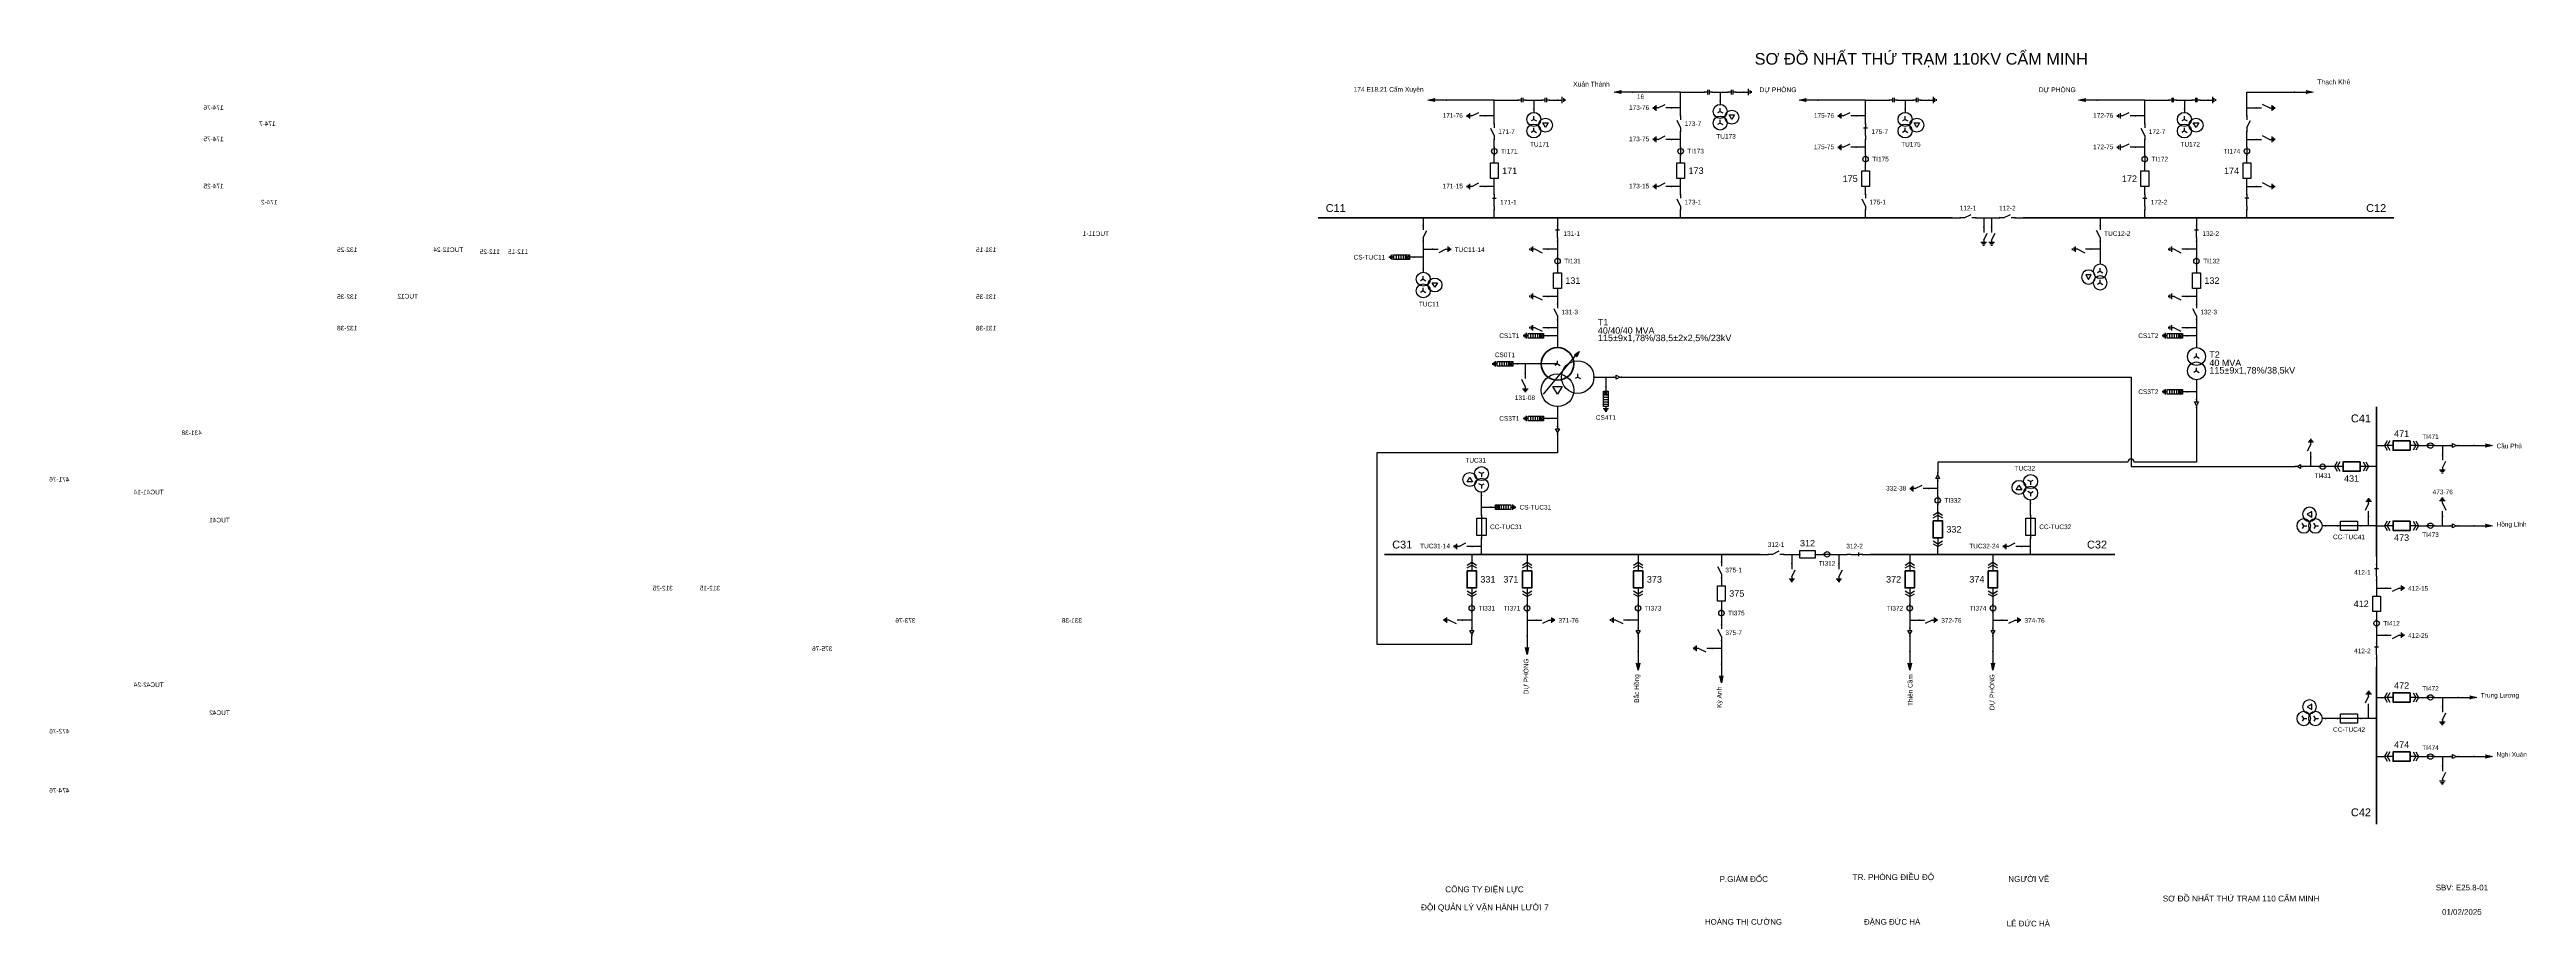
# Model space of a CAD drawing. Header units: millimetres. Extents: x -387 to 411, y 7 to 290.
import ezdxf

# ---------------------------------------------------------------- set-up
doc = ezdxf.new("R2010")
doc.units = ezdxf.units.MM
for name, color, linetype, lineweight in [('BUSBAR_110KV', 1, 'Continuous', 50), ('BUSBAR_22KV', 5, 'Continuous', 50), ('BUSBAR_35KV', 30, 'Continuous', 50), ('GROUND', 3, 'Continuous', 25), ('HV_110KV', 1, 'Continuous', 25), ('MV_22KV', 5, 'Continuous', 25), ('MV_35KV', 30, 'Continuous', 25)]:
    doc.layers.add(name, color=color, linetype=linetype, lineweight=lineweight)
doc.layers.add('SYM_PORTS', color=8, linetype='Continuous', plot=False)
doc.layers.add('TEXT', color=7, linetype='Continuous')
doc.styles.add('SLD_TEXT', font='arial.ttf')

# ---------------------------------------------------------------- blocks, each defined once
blk = doc.blocks.new('SYM_DISCONNECTOR_CLOSED')
at = {"lineweight": 25}
for points in [[(-0.625, 1.25), (0.625, 1.25)], [(0, 2.5), (0, 1.25)], [(0, -1.25), (0, 1.5)], [(0, -1.25), (0, -2.5)]]:
    blk.add_lwpolyline(points, dxfattribs=at)
at = {"layer": 'SYM_PORTS'}
for p in [(0, 2.5), (0, -2.5)]:
    blk.add_point(p, dxfattribs=at)
blk.add_attdef('DEVICE_CODE', (1.625, -0.5), '', height=2)
blk = doc.blocks.new('SYM_EARTHING_SWITCH_OPEN')
at = {"lineweight": 25}
for points in [[(0, -1.25), (-1.125, 1)], [(0, 3), (0, 1.25)], [(-0.875, -2), (0.875, -2)], [(-0.5625, -2.4375), (0.5625, -2.4375)], [(-0.25, -2.875), (0.25, -2.875)], [(0, -1.25), (0, -2)]]:
    blk.add_lwpolyline(points, dxfattribs=at)
at = {"layer": 'SYM_PORTS'}
blk.add_point((0, 3), dxfattribs=at)
blk.add_attdef('DEVICE_CODE', (1.875, 0), '', height=2)
blk = doc.blocks.new('SYM_CIRCUIT_BREAKER')
at = {"lineweight": 25}
blk.add_lwpolyline([(-1.25, 2.5), (1.25, 2.5), (1.25, -2.5), (-1.25, -2.5)], close=True, dxfattribs=at)
at = {"layer": 'SYM_PORTS'}
for p in [(0, 2.5), (0, -2.5)]:
    blk.add_point(p, dxfattribs=at)
blk.add_attdef('DEVICE_CODE', (2.25, -0.5), '', height=2)
at = {"flags": 1}
blk.add_attdef('RATING', (2.25, -3.5), '', height=2, dxfattribs=at)
blk = doc.blocks.new('SYM_CURRENT_TRANSFORMER')
at = {"lineweight": 25}
blk.add_lwpolyline([(0, 1.25), (0, -1.25)], dxfattribs=at)
blk.add_circle((0, 0), 0.875, dxfattribs=at)
at = {"layer": 'SYM_PORTS'}
for p in [(0, 1.25), (0, -1.25)]:
    blk.add_point(p, dxfattribs=at)
blk.add_attdef('DEVICE_CODE', (1.875, -1.75), '', height=2)
at = {"flags": 1}
blk.add_attdef('RATIO', (1.875, -4.75), '', height=2, dxfattribs=at)
blk = doc.blocks.new('SYM_DISCONNECTOR_OPEN')
at = {"lineweight": 25}
for points in [[(0, -1.25), (-1.125, 1)], [(0, 2.5), (0, 1.25)], [(0, -1.25), (0, -2.5)]]:
    blk.add_lwpolyline(points, dxfattribs=at)
at = {"layer": 'SYM_PORTS'}
for p in [(0, 2.5), (0, -2.5)]:
    blk.add_point(p, dxfattribs=at)
blk.add_attdef('DEVICE_CODE', (1, -0.5), '', height=2)
blk = doc.blocks.new('SYM_COUPLING_CAPACITOR')
at = {"lineweight": 25}
for points in [[(-0.75, 0.25), (0.75, 0.25)], [(0, 1.25), (0, 0.25)], [(-0.75, -0.25), (0.75, -0.25)], [(0, -0.25), (0, -1.25)]]:
    blk.add_lwpolyline(points, dxfattribs=at)
at = {"layer": 'SYM_PORTS'}
for p in [(0, 1.25), (0, -1.25)]:
    blk.add_point(p, dxfattribs=at)
blk.add_attdef('DEVICE_CODE', (1.75, -1.75), '', height=2)
blk = doc.blocks.new('SYM_VOLTAGE_TRANSFORMER')
at = {"lineweight": 25}
for points in [[(0, 1.375), (-0.8625, 0.875)], [(0, 4.625), (0, 3.625)], [(0, 1.375), (0, 2.375)], [(0, 1.375), (0.8625, 0.875)], [(0, -2.375), (-0.8625, -2.875)], [(0, -2.375), (0, -1.375)], [(0, -2.375), (0.8625, -2.875)]]:
    blk.add_lwpolyline(points, dxfattribs=at)
blk.add_lwpolyline([(2.875, 0.25), (4.625, 0.25), (3.75, -1.25)], close=True, dxfattribs=at)
for centre in [(0, 1.375), (3.75, -0.5), (0, -2.375)]:
    blk.add_circle(centre, 2.25, dxfattribs=at)
at = {"layer": 'SYM_PORTS'}
blk.add_point((0, 4.625), dxfattribs=at)
blk.add_attdef('DEVICE_CODE', (7, 1.625), '', height=2)
at = {"flags": 1}
blk.add_attdef('RATIO', (7, -1.375), '', height=2, dxfattribs=at)
blk = doc.blocks.new('SYM_GROUND_SYMBOL')
at = {"lineweight": 25}
for points in [[(0, 1.25), (0, -0.25)], [(-1, -0.25), (1, -0.25)], [(-0.625, -0.75), (0.625, -0.75)], [(-0.25, -1.25), (0.25, -1.25)]]:
    blk.add_lwpolyline(points, dxfattribs=at)
at = {"layer": 'SYM_PORTS'}
blk.add_point((0, 1.25), dxfattribs=at)
blk = doc.blocks.new('SYM_LINE_FEEDER_ARROW')
blk.add_hatch(color=7).paths.add_polyline_path([(0, -3), (-0.5, -0.75), (0, -1.25), (0.5, -0.75)])
at = {"lineweight": 25}
blk.add_lwpolyline([(0, 3), (0, -1.25)], dxfattribs=at)
blk.add_lwpolyline([(0, -3), (-0.5, -0.75), (0, -1.25), (0.5, -0.75)], close=True, dxfattribs=at)
at = {"layer": 'SYM_PORTS'}
blk.add_point((0, 3), dxfattribs=at)
blk.add_attdef('LINE_NAME', (1.5, 0), '', height=2)
blk = doc.blocks.new('SYM_SURGE_ARRESTER')
at = {"lineweight": 25}
for points in [[(-0.75, 2.5), (0.75, 2.5), (0.75, 1.25), (-0.75, 1.25)], [(-0.75, 1.25), (0.75, 1.25), (0.75, -2.5), (-0.75, -2.5)]]:
    blk.add_lwpolyline(points, close=True, dxfattribs=at)
for points in [[(-0.75, 2.5), (0.75, 1.25)], [(0.75, 2.5), (-0.75, 1.25)], [(-0.75, 0.5), (0.75, 0.5)], [(0, 4), (0, 2.5)], [(-0.875, -3.125), (0.875, -3.125)], [(-0.75, -0.25), (0.75, -0.25)], [(-0.75, -1), (0.75, -1)], [(-0.75, -1.75), (0.75, -1.75)], [(-0.5625, -3.5625), (0.5625, -3.5625)], [(-0.25, -4), (0.25, -4)], [(0, -2.5), (0, -3.125)]]:
    blk.add_lwpolyline(points, dxfattribs=at)
at = {"layer": 'SYM_PORTS'}
blk.add_point((0, 4), dxfattribs=at)
blk.add_attdef('DEVICE_CODE', (1.875, 1), '', height=2)
blk = doc.blocks.new('SYM_TRANSFORMER_3W')
blk.add_hatch(color=7).paths.add_polyline_path([(3.75, 8.25), (3.0125, 6.575), (2.2375, 7.225)])
at = {"lineweight": 25}
for points in [[(3.75, 8.25), (3.0125, 6.575), (2.2375, 7.225)], [(-4.75, -3), (-1.75, -3), (-3.25, -5.5)]]:
    blk.add_lwpolyline(points, close=True, dxfattribs=at)
for points in [[(-3.25, 4.25), (-8.5, 4.25)], [(-7.75, -5.5), (3.0125, 7.35)], [(-3.25, 4.25), (-4.1125, 3.75)], [(-3.25, 4.25), (-3.25, 5.25)], [(-3.25, 4.25), (-2.3875, 3.75)], [(3.25, 0), (2.3875, -0.5)], [(3.25, 0), (3.25, 1)], [(3.25, 0), (4.1125, -0.5)]]:
    blk.add_lwpolyline(points, dxfattribs=at)
at = {"lineweight": 50}
blk.add_circle((-3.25, 4.25), 5.25, dxfattribs=at)
at = {"lineweight": 25}
for centre in [(-3.25, -4.25), (3.25, 0)]:
    blk.add_circle(centre, 5.25, dxfattribs=at)
at = {"layer": 'SYM_PORTS'}
for p in [(-3.25, 9.5), (-8.5, 4.25), (8.5, 0), (-3.25, -9.5)]:
    blk.add_point(p, dxfattribs=at)
blk.add_attdef('DEVICE_CODE', (9.5, 6.5), '', height=2)
at = {"flags": 1}
for tag, p in [('VOLTAGE_RATIO', (9.5, 0.5)), ('POWER', (9.5, 3.5))]:
    blk.add_attdef(tag, p, '', height=2, dxfattribs=at)
blk = doc.blocks.new('SYM_CABLE_TERMINATION')
at = {"lineweight": 25}
blk.add_lwpolyline([(-0.625, 0.5), (0.625, 0.5), (0, -0.625)], close=True, dxfattribs=at)
for points in [[(0, 1.25), (0, 0.5)], [(0, -0.625), (0, -1.25)]]:
    blk.add_lwpolyline(points, dxfattribs=at)
at = {"layer": 'SYM_PORTS'}
for p in [(0, 1.25), (0, -1.25)]:
    blk.add_point(p, dxfattribs=at)
blk = doc.blocks.new('SYM_TRANSFORMER_2W')
at = {"lineweight": 25}
for points in [[(0, 2.3125), (-0.8625, 1.8125)], [(0, 2.3125), (0, 3.3125)], [(0, 2.3125), (0.8625, 1.8125)], [(0, -2.3125), (-0.8625, -2.8125)], [(0, -2.3125), (0, -1.3125)], [(0, -2.3125), (0.8625, -2.8125)]]:
    blk.add_lwpolyline(points, dxfattribs=at)
for centre in [(0, 2.3125), (0, -2.3125)]:
    blk.add_circle(centre, 2.875, dxfattribs=at)
at = {"layer": 'SYM_PORTS'}
for p in [(0, 5.1875), (0, -5.1875)]:
    blk.add_point(p, dxfattribs=at)
blk.add_attdef('DEVICE_CODE', (3.875, 2.1875), '', height=2)
at = {"flags": 1}
for tag, p in [('POWER', (3.875, -0.8125)), ('VOLTAGE_RATIO', (3.875, -3.8125))]:
    blk.add_attdef(tag, p, '', height=2, dxfattribs=at)
blk = doc.blocks.new('SYM_DRAWOUT_BREAKER')
at = {"lineweight": 25}
for points in [[(-1.5, 4.625), (0, 5.5), (1.5, 4.625)], [(-1.5, 3.75), (0, 4.625), (1.5, 3.75)], [(0, 5.5), (0, 2.75)], [(-1.5, -3.75), (0, -4.625), (1.5, -3.75)], [(-1.5, -4.625), (0, -5.5), (1.5, -4.625)], [(0, -2.75), (0, -5.5)]]:
    blk.add_lwpolyline(points, dxfattribs=at)
at = {"lineweight": 35}
blk.add_lwpolyline([(-1.5, 2.75), (1.5, 2.75), (1.5, -2.75), (-1.5, -2.75)], close=True, dxfattribs=at)
at = {"layer": 'SYM_PORTS'}
for p in [(0, 5.5), (0, -5.5)]:
    blk.add_point(p, dxfattribs=at)
blk.add_attdef('DEVICE_CODE', (2.5, 2.5), '', height=2)
at = {"flags": 1}
blk.add_attdef('RATING', (2.5, -0.5), '', height=2, dxfattribs=at)
blk = doc.blocks.new('SYM_FUSE_DISCONNECTOR')
at = {"lineweight": 25}
blk.add_lwpolyline([(-1.5, 2.75), (1.5, 2.75), (1.5, -2.75), (-1.5, -2.75)], close=True, dxfattribs=at)
blk.add_lwpolyline([(0, 3.75), (0, -3.75)], dxfattribs=at)
at = {"layer": 'SYM_PORTS'}
for p in [(0, 3.75), (0, -3.75)]:
    blk.add_point(p, dxfattribs=at)
blk.add_attdef('DEVICE_CODE', (2.5, 0.75), '', height=2)
at = {"flags": 1}
blk.add_attdef('RATING', (2.5, -2.25), '', height=2, dxfattribs=at)

msp = doc.modelspace()

# ---------------------------------------------------------------- linework, layer by layer
at = {"layer": 'BUSBAR_110KV', "const_width": 0.541}
for points in [[(21.52, 235.74), (225.89, 235.74)], [(248.7, 235.74), (368.21, 235.74)]]:
    msp.add_lwpolyline(points, dxfattribs=at)
at = {"layer": 'BUSBAR_22KV', "const_width": 0.541}
for points in [[(362.58, 174.87), (362.58, 126.49)], [(362.58, 91.06), (362.58, 40.18)]]:
    msp.add_lwpolyline(points, dxfattribs=at)
at = {"layer": 'BUSBAR_35KV', "const_width": 0.541}
for points in [[(42.95, 127.24), (164.07, 127.24)], [(199.5, 127.24), (278.28, 127.24)]]:
    msp.add_lwpolyline(points, dxfattribs=at)
at = {"layer": 'GROUND'}
for points in [[(96.17, 273.74), (98.74, 273.74)], [(156.21, 276.3), (158.77, 276.3)], [(215.77, 273.74), (218.33, 273.74)], [(305.73, 273.74), (308.3, 273.74)]]:
    msp.add_lwpolyline(points, dxfattribs=at)
at = {"layer": 'HV_110KV'}
for points in [[(78.36, 273.74), (62.99, 273.74)], [(78.36, 268.61), (78.36, 273.74)], [(78.36, 273.74), (86.05, 273.74)], [(88.55, 273.74), (91.11, 273.74)], [(91.11, 273.74), (91.11, 270.75)], [(91.11, 273.74), (93.67, 273.74)], [(138.4, 276.3), (123.02, 276.3)], [(138.4, 271.17), (138.4, 276.3)], [(138.4, 276.3), (146.08, 276.3)], [(148.58, 276.3), (151.14, 276.3)], [(151.14, 276.3), (151.14, 273.31)], [(151.14, 276.3), (153.71, 276.3)], [(197.96, 273.74), (182.58, 273.74)], [(197.96, 268.61), (197.96, 273.74)], [(197.96, 273.74), (205.64, 273.74)], [(208.14, 273.74), (210.7, 273.74)], [(210.7, 273.74), (210.7, 270.75)], [(210.7, 273.74), (213.27, 273.74)], [(287.92, 273.74), (272.55, 273.74)], [(287.92, 268.61), (287.92, 273.74)], [(287.92, 273.74), (295.61, 273.74)], [(298.11, 273.74), (300.67, 273.74)], [(300.67, 273.74), (300.67, 270.75)], [(300.67, 273.74), (303.23, 273.74)], [(320.82, 271.17), (320.82, 276.3), (336.19, 276.3)], [(78.36, 268.61), (75.38, 268.61)], [(78.36, 266.05), (78.36, 268.61)], [(138.4, 271.17), (135.41, 271.17)], [(138.4, 268.61), (138.4, 271.17)], [(138.4, 261.05), (138.4, 263.61)], [(197.96, 268.61), (194.97, 268.61)], [(197.96, 266.05), (197.96, 268.61)], [(287.92, 268.61), (284.93, 268.61)], [(287.92, 266.05), (287.92, 268.61)], [(320.82, 268.61), (320.82, 271.17)], [(320.82, 271.17), (323.8, 271.17)], [(320.82, 261.05), (320.82, 263.61)], [(78.36, 258.49), (78.36, 261.05)], [(78.36, 253.43), (78.36, 255.99)], [(138.4, 261.05), (135.41, 261.05)], [(138.4, 258.49), (138.4, 261.05)], [(138.4, 253.43), (138.4, 255.99)], [(197.96, 258.49), (194.97, 258.49)], [(197.96, 258.49), (197.96, 261.05)], [(197.96, 255.93), (197.96, 258.49)], [(287.92, 258.49), (284.93, 258.49)], [(287.92, 258.49), (287.92, 261.05)], [(287.92, 255.93), (287.92, 258.49)], [(320.82, 258.49), (320.82, 261.05)], [(320.82, 261.05), (323.8, 261.05)], [(320.82, 253.43), (320.82, 255.99)], [(78.36, 245.86), (78.36, 248.43)], [(138.4, 245.86), (138.4, 248.43)], [(197.96, 250.86), (197.96, 253.43)], [(287.92, 250.86), (287.92, 253.43)], [(320.82, 245.86), (320.82, 248.43)], [(78.36, 245.86), (75.38, 245.86)], [(78.36, 243.3), (78.36, 245.86)], [(138.4, 245.86), (135.41, 245.86)], [(138.4, 243.3), (138.4, 245.86)], [(197.96, 243.3), (197.96, 245.86)], [(287.92, 243.3), (287.92, 245.86)], [(320.82, 243.3), (320.82, 245.86)], [(320.82, 245.86), (323.8, 245.86)], [(55.49, 235.74), (55.49, 233.18)], [(78.36, 235.74), (78.36, 238.3)], [(98.73, 235.74), (98.73, 233.18)], [(138.4, 235.74), (138.4, 238.3)], [(197.96, 235.74), (197.96, 238.3)], [(225.89, 235.74), (228.46, 235.74)], [(233.46, 235.74), (236.02, 235.74)], [(236.02, 235.74), (236.02, 232.75)], [(236.02, 235.74), (238.58, 235.74)], [(238.58, 235.74), (238.58, 232.75)], [(238.58, 235.74), (241.14, 235.74)], [(246.14, 235.74), (248.7, 235.74)], [(273.53, 235.74), (273.53, 233.18)], [(287.92, 235.74), (287.92, 238.3)], [(304.57, 235.74), (304.57, 233.18)], [(320.82, 235.74), (320.82, 238.3)], [(55.49, 228.18), (55.49, 225.62)], [(55.49, 225.62), (58.48, 225.62)], [(55.49, 225.62), (55.49, 223.05)], [(98.73, 225.62), (95.74, 225.62)], [(98.73, 228.18), (98.73, 225.62)], [(98.73, 225.62), (98.73, 223.05)], [(273.53, 225.62), (270.55, 225.62)], [(273.53, 228.18), (273.53, 225.62)], [(273.53, 225.62), (273.53, 221.77)], [(304.57, 225.62), (301.58, 225.62)], [(304.57, 228.18), (304.57, 225.62)], [(304.57, 225.62), (304.57, 223.05)], [(55.49, 223.05), (52.51, 223.05)], [(55.49, 223.05), (55.49, 219.21)], [(98.73, 220.55), (98.73, 217.99)], [(304.57, 220.55), (304.57, 217.99)], [(98.73, 210.43), (95.74, 210.43)], [(98.73, 212.99), (98.73, 210.43)], [(98.73, 210.43), (98.73, 207.87)], [(304.57, 210.43), (301.58, 210.43)], [(304.57, 212.99), (304.57, 210.43)], [(304.57, 210.43), (304.57, 207.87)], [(98.73, 200.31), (95.74, 200.31)], [(98.73, 202.87), (98.73, 200.31)], [(98.73, 200.31), (98.73, 197.74)], [(304.57, 200.31), (301.58, 200.31)], [(304.57, 202.87), (304.57, 200.31)], [(304.57, 200.31), (304.57, 197.74)], [(98.73, 197.74), (95.74, 197.74)], [(98.73, 197.74), (98.73, 193.9)], [(304.57, 197.74), (301.58, 197.74)], [(304.57, 197.74), (304.57, 193.9)], [(88.35, 188.65), (85.79, 188.65)], [(93.48, 188.65), (88.35, 188.65)], [(88.35, 188.65), (88.35, 185.66)]]:
    msp.add_lwpolyline(points, dxfattribs=at)
at = {"layer": 'MV_22KV'}
for points in [[(110.48, 184.4), (114.32, 184.4)], [(114.32, 184.4), (114.32, 181.41)], [(114.32, 184.4), (116.88, 184.4)], [(119.38, 184.4), (122.08, 184.4), (283.5, 184.4), (283.5, 155.54), (333.63, 155.54), (336.33, 155.54)], [(362.58, 162.33), (365.14, 162.33)], [(376.14, 162.33), (378.7, 162.33)], [(381.2, 162.33), (383.77, 162.33)], [(383.77, 162.33), (383.77, 159.34)], [(383.77, 162.33), (386.33, 162.33)], [(388.83, 162.33), (393.95, 162.33)], [(341.39, 155.54), (338.83, 155.54)], [(341.39, 155.54), (341.39, 158.53)], [(343.96, 155.54), (341.39, 155.54)], [(349.02, 155.54), (346.46, 155.54)], [(362.58, 155.54), (360.02, 155.54)], [(349.96, 136.41), (346.11, 136.41)], [(360.02, 136.41), (357.46, 136.41)], [(360.02, 136.41), (360.02, 139.4)], [(362.58, 136.41), (360.02, 136.41)], [(362.58, 136.47), (365.14, 136.47)], [(376.14, 136.47), (378.7, 136.47)], [(381.2, 136.47), (383.77, 136.47)], [(383.77, 136.47), (383.77, 139.46)], [(383.77, 136.47), (386.33, 136.47)], [(388.83, 136.47), (393.95, 136.47)], [(362.58, 126.49), (362.58, 123.93)], [(362.58, 118.93), (362.58, 116.37)], [(362.58, 116.37), (365.57, 116.37)], [(362.58, 116.37), (362.58, 113.8)], [(362.58, 108.8), (362.58, 106.24)], [(362.58, 103.74), (362.58, 101.18)], [(362.58, 101.18), (365.57, 101.18)], [(362.58, 101.18), (362.58, 98.62)], [(362.58, 93.62), (362.58, 91.06)], [(362.58, 81.12), (365.14, 81.12)], [(376.14, 81.12), (378.7, 81.12)], [(381.2, 81.12), (383.77, 81.12)], [(383.77, 81.12), (383.77, 78.13)], [(383.77, 81.12), (388.89, 81.12)], [(349.96, 74.31), (346.11, 74.31)], [(360.02, 74.31), (357.46, 74.31)], [(360.02, 74.31), (360.02, 77.3)], [(362.58, 74.31), (360.02, 74.31)], [(362.58, 62.05), (365.14, 62.05)], [(376.14, 62.05), (378.7, 62.05)], [(381.2, 62.05), (383.77, 62.05)], [(383.77, 62.05), (383.77, 59.06)], [(383.77, 62.05), (386.33, 62.05)], [(388.83, 62.05), (393.95, 62.05)]]:
    msp.add_lwpolyline(points, dxfattribs=at)
at = {"layer": 'MV_35KV'}
for points in [[(304.57, 183.52), (304.57, 179.68)], [(304.57, 179.68), (301.58, 179.68)], [(304.57, 179.68), (304.57, 177.12)], [(98.73, 171.06), (95.74, 171.06)], [(98.73, 174.9), (98.73, 171.06)], [(98.73, 171.06), (98.73, 168.49)], [(98.73, 165.99), (98.73, 163.29), (98.73, 160.01), (40.5, 160.01), (40.5, 98.29), (71.1, 98.29), (71.1, 100.99)], [(74.23, 142.43), (74.23, 146.27)], [(221.21, 148.43), (218.22, 148.43)], [(221.21, 148.43), (221.21, 150.99)], [(221.21, 145.86), (221.21, 148.43)], [(251.14, 139.86), (251.14, 143.71)], [(74.23, 139.86), (74.23, 142.43)], [(74.23, 142.43), (77.22, 142.43)], [(221.21, 140.8), (221.21, 143.36)], [(74.23, 129.8), (71.24, 129.8)], [(74.23, 129.8), (74.23, 132.36)], [(74.23, 127.24), (74.23, 129.8)], [(221.21, 127.24), (221.21, 129.8)], [(251.14, 129.8), (248.15, 129.8)], [(251.14, 129.8), (251.14, 132.36)], [(251.14, 127.24), (251.14, 129.8)], [(71.1, 127.24), (71.1, 124.68)], [(88.91, 127.24), (88.91, 124.68)], [(124.71, 127.24), (124.71, 124.68)], [(151.52, 127.24), (151.52, 124.68)], [(164.07, 127.24), (166.63, 127.24)], [(171.63, 127.24), (174.19, 127.24)], [(174.19, 127.24), (174.19, 124.25)], [(174.19, 127.24), (176.76, 127.24)], [(181.76, 127.24), (184.32, 127.24)], [(186.82, 127.24), (189.38, 127.24)], [(189.38, 127.24), (189.38, 124.25)], [(189.38, 127.24), (191.94, 127.24)], [(196.94, 127.24), (199.5, 127.24)], [(212.21, 127.24), (212.21, 124.68)], [(239.01, 127.24), (239.01, 124.68)], [(71.1, 113.68), (71.1, 111.12)], [(88.91, 113.68), (88.91, 111.12)], [(124.71, 113.68), (124.71, 111.12)], [(151.52, 119.68), (151.52, 117.12)], [(151.52, 112.12), (151.52, 109.55)], [(212.21, 113.68), (212.21, 111.12)], [(239.01, 113.68), (239.01, 111.12)], [(71.1, 106.05), (68.11, 106.05)], [(71.1, 108.62), (71.1, 106.05)], [(71.1, 106.05), (71.1, 103.49)], [(88.91, 108.62), (88.91, 106.05)], [(88.91, 106.05), (91.9, 106.05)], [(88.91, 106.05), (88.91, 100.93)], [(124.71, 106.05), (121.72, 106.05)], [(124.71, 108.62), (124.71, 106.05)], [(124.71, 106.05), (124.71, 103.49)], [(151.52, 107.05), (151.52, 104.49)], [(212.21, 108.62), (212.21, 106.05)], [(212.21, 106.05), (215.2, 106.05)], [(212.21, 106.05), (212.21, 103.49)], [(239.01, 108.62), (239.01, 106.05)], [(239.01, 106.05), (242, 106.05)], [(239.01, 106.05), (239.01, 103.49)], [(124.71, 100.99), (124.71, 95.87)], [(151.52, 96.93), (148.53, 96.93)], [(151.52, 99.49), (151.52, 96.93)], [(151.52, 96.93), (151.52, 91.81)], [(212.21, 100.99), (212.21, 95.87)], [(239.01, 100.99), (239.01, 95.87)]]:
    msp.add_lwpolyline(points, dxfattribs=at)
msp.add_lwpolyline([(304.57, 174.62), (304.57, 171.92), (304.57, 157.01), (284.5, 157.01, 1), (282.5, 157.01), (221.21, 157.01), (221.21, 156.19), (221.21, 153.49)], format="xyb", dxfattribs=at)

# ---------------------------------------------------------------- block references
at = {"layer": 'GROUND'}
for name, p, rotation in [('SYM_COUPLING_CAPACITOR', (94.92, 273.74), 270), ('SYM_GROUND_SYMBOL', (99.99, 273.74), 90), ('SYM_COUPLING_CAPACITOR', (154.96, 276.3), 270), ('SYM_GROUND_SYMBOL', (160.02, 276.3), 90), ('SYM_COUPLING_CAPACITOR', (214.52, 273.74), 270), ('SYM_GROUND_SYMBOL', (219.58, 273.74), 90), ('SYM_COUPLING_CAPACITOR', (304.48, 273.74), 270), ('SYM_GROUND_SYMBOL', (309.55, 273.74), 90)]:
    msp.add_blockref(name, p, dxfattribs=dict(at, rotation=rotation))
at = {"layer": 'HV_110KV'}
ref = msp.add_blockref('SYM_EARTHING_SWITCH_OPEN', (326.8, 271.17), dxfattribs=dict(at, xscale=-1, rotation=90))
ref.add_attrib('DEVICE_CODE', '174-76', (330.95, 270.56), dxfattribs={"layer": 'TEXT', "extrusion": (0, 0, -1), "height": 1.495, "style": 'SLD_TEXT'})
for name, p, rotation in [('SYM_LINE_FEEDER_ARROW', (59.99, 273.74), 270), ('SYM_COUPLING_CAPACITOR', (87.3, 273.74), 270), ('SYM_LINE_FEEDER_ARROW', (120.02, 276.3), 270), ('SYM_COUPLING_CAPACITOR', (147.33, 276.3), 270), ('SYM_LINE_FEEDER_ARROW', (179.58, 273.74), 270), ('SYM_COUPLING_CAPACITOR', (206.89, 273.74), 270), ('SYM_LINE_FEEDER_ARROW', (269.55, 273.74), 270), ('SYM_COUPLING_CAPACITOR', (296.86, 273.74), 270), ('SYM_LINE_FEEDER_ARROW', (339.19, 276.3), 90)]:
    msp.add_blockref(name, p, dxfattribs=dict(at, rotation=rotation))
ref = msp.add_blockref('SYM_EARTHING_SWITCH_OPEN', (132.41, 271.17), dxfattribs=dict(at, rotation=270))
ref.add_attrib('DEVICE_CODE', '173-76', (121.76, 270.56), dxfattribs={"layer": 'TEXT', "height": 1.495, "style": 'SLD_TEXT'})
ref = msp.add_blockref('SYM_VOLTAGE_TRANSFORMER', (151.14, 268.69), dxfattribs=at)
ref.add_attrib('DEVICE_CODE', 'TU173', (149.89, 261.28), dxfattribs={"layer": 'TEXT', "height": 1.495, "style": 'SLD_TEXT'})
ref = msp.add_blockref('SYM_DISCONNECTOR_OPEN', (320.82, 266.11), dxfattribs=dict(at, xscale=-1))
ref.add_attrib('DEVICE_CODE', '174-7', (314.2, 265.36), dxfattribs={"layer": 'TEXT', "extrusion": (0, 0, -1), "height": 1.495, "style": 'SLD_TEXT'})
ref = msp.add_blockref('SYM_EARTHING_SWITCH_OPEN', (72.38, 268.61), dxfattribs=dict(at, rotation=270))
ref.add_attrib('DEVICE_CODE', '171-76', (61.73, 268), dxfattribs={"layer": 'TEXT', "height": 1.495, "style": 'SLD_TEXT'})
ref = msp.add_blockref('SYM_DISCONNECTOR_OPEN', (78.36, 263.55), dxfattribs=at)
ref.add_attrib('DEVICE_CODE', '171-7', (79.64, 262.8), dxfattribs={"layer": 'TEXT', "height": 1.495, "style": 'SLD_TEXT'})
ref = msp.add_blockref('SYM_VOLTAGE_TRANSFORMER', (91.11, 266.12), dxfattribs=at)
ref.add_attrib('DEVICE_CODE', 'TU171', (89.86, 258.72), dxfattribs={"layer": 'TEXT', "height": 1.495, "style": 'SLD_TEXT'})
ref = msp.add_blockref('SYM_DISCONNECTOR_OPEN', (138.4, 266.11), dxfattribs=at)
ref.add_attrib('DEVICE_CODE', '173-7', (139.67, 265.37), dxfattribs={"layer": 'TEXT', "height": 1.495, "style": 'SLD_TEXT'})
ref = msp.add_blockref('SYM_EARTHING_SWITCH_OPEN', (191.97, 268.61), dxfattribs=dict(at, rotation=270))
ref.add_attrib('DEVICE_CODE', '175-76', (181.32, 268), dxfattribs={"layer": 'TEXT', "height": 1.495, "style": 'SLD_TEXT'})
ref = msp.add_blockref('SYM_DISCONNECTOR_CLOSED', (197.96, 263.55), dxfattribs=at)
ref.add_attrib('DEVICE_CODE', '175-7', (199.86, 262.81), dxfattribs={"layer": 'TEXT', "height": 1.495, "style": 'SLD_TEXT'})
ref = msp.add_blockref('SYM_VOLTAGE_TRANSFORMER', (210.7, 266.12), dxfattribs=at)
ref.add_attrib('DEVICE_CODE', 'TU175', (209.45, 258.72), dxfattribs={"layer": 'TEXT', "height": 1.495, "style": 'SLD_TEXT'})
ref = msp.add_blockref('SYM_EARTHING_SWITCH_OPEN', (281.93, 268.61), dxfattribs=dict(at, rotation=270))
ref.add_attrib('DEVICE_CODE', '172-76', (271.29, 268), dxfattribs={"layer": 'TEXT', "height": 1.495, "style": 'SLD_TEXT'})
ref = msp.add_blockref('SYM_DISCONNECTOR_OPEN', (287.92, 263.55), dxfattribs=at)
ref.add_attrib('DEVICE_CODE', '172-7', (289.2, 262.8), dxfattribs={"layer": 'TEXT', "height": 1.495, "style": 'SLD_TEXT'})
ref = msp.add_blockref('SYM_VOLTAGE_TRANSFORMER', (300.67, 266.12), dxfattribs=at)
ref.add_attrib('DEVICE_CODE', 'TU172', (299.41, 258.72), dxfattribs={"layer": 'TEXT', "height": 1.495, "style": 'SLD_TEXT'})
ref = msp.add_blockref('SYM_EARTHING_SWITCH_OPEN', (326.8, 261.05), dxfattribs=dict(at, xscale=-1, rotation=90))
ref.add_attrib('DEVICE_CODE', '174-75', (330.95, 260.44), dxfattribs={"layer": 'TEXT', "extrusion": (0, 0, -1), "height": 1.495, "style": 'SLD_TEXT'})
ref = msp.add_blockref('SYM_CURRENT_TRANSFORMER', (78.36, 257.24), dxfattribs=at)
ref.add_attrib('DEVICE_CODE', 'TI171', (80.51, 256.49), dxfattribs={"layer": 'TEXT', "height": 1.495, "style": 'SLD_TEXT'})
ref = msp.add_blockref('SYM_EARTHING_SWITCH_OPEN', (132.41, 261.05), dxfattribs=dict(at, rotation=270))
ref.add_attrib('DEVICE_CODE', '173-75', (121.76, 260.44), dxfattribs={"layer": 'TEXT', "height": 1.495, "style": 'SLD_TEXT'})
ref = msp.add_blockref('SYM_CURRENT_TRANSFORMER', (138.4, 257.24), dxfattribs=at)
ref.add_attrib('DEVICE_CODE', 'TI173', (140.55, 256.5), dxfattribs={"layer": 'TEXT', "height": 1.495, "style": 'SLD_TEXT'})
ref = msp.add_blockref('SYM_EARTHING_SWITCH_OPEN', (191.97, 258.49), dxfattribs=dict(at, rotation=270))
ref.add_attrib('DEVICE_CODE', '175-75', (181.32, 257.88), dxfattribs={"layer": 'TEXT', "height": 1.495, "style": 'SLD_TEXT'})
ref = msp.add_blockref('SYM_CURRENT_TRANSFORMER', (197.96, 254.68), dxfattribs=at)
ref.add_attrib('DEVICE_CODE', 'TI175', (200.11, 253.94), dxfattribs={"layer": 'TEXT', "height": 1.495, "style": 'SLD_TEXT'})
ref = msp.add_blockref('SYM_EARTHING_SWITCH_OPEN', (281.93, 258.49), dxfattribs=dict(at, rotation=270))
ref.add_attrib('DEVICE_CODE', '172-75', (271.29, 257.88), dxfattribs={"layer": 'TEXT', "height": 1.495, "style": 'SLD_TEXT'})
ref = msp.add_blockref('SYM_CURRENT_TRANSFORMER', (287.92, 254.68), dxfattribs=at)
ref.add_attrib('DEVICE_CODE', 'TI172', (290.07, 253.93), dxfattribs={"layer": 'TEXT', "height": 1.495, "style": 'SLD_TEXT'})
ref = msp.add_blockref('SYM_CURRENT_TRANSFORMER', (320.82, 257.24), dxfattribs=at)
ref.add_attrib('DEVICE_CODE', 'TI174', (313.33, 256.49), dxfattribs={"layer": 'TEXT', "height": 1.495, "style": 'SLD_TEXT'})
ref = msp.add_blockref('SYM_CIRCUIT_BREAKER', (78.36, 250.93), dxfattribs=at)
ref.add_attrib('DEVICE_CODE', '171', (80.89, 249.88), dxfattribs={"layer": 'TEXT', "height": 2.089, "style": 'SLD_TEXT'})
ref = msp.add_blockref('SYM_CIRCUIT_BREAKER', (138.4, 250.93), dxfattribs=at)
ref.add_attrib('DEVICE_CODE', '173', (140.92, 249.9), dxfattribs={"layer": 'TEXT', "height": 2.09, "style": 'SLD_TEXT'})
ref = msp.add_blockref('SYM_CIRCUIT_BREAKER', (197.96, 248.36), dxfattribs=at)
ref.add_attrib('DEVICE_CODE', '175', (190.57, 247.33), dxfattribs={"layer": 'TEXT', "height": 2.09, "style": 'SLD_TEXT'})
ref = msp.add_blockref('SYM_CIRCUIT_BREAKER', (287.92, 248.36), dxfattribs=at)
ref.add_attrib('DEVICE_CODE', '172', (280.54, 247.32), dxfattribs={"layer": 'TEXT', "height": 2.089, "style": 'SLD_TEXT'})
ref = msp.add_blockref('SYM_CIRCUIT_BREAKER', (320.82, 250.93), dxfattribs=at)
ref.add_attrib('DEVICE_CODE', '174', (313.43, 249.88), dxfattribs={"layer": 'TEXT', "height": 2.089, "style": 'SLD_TEXT'})
ref = msp.add_blockref('SYM_EARTHING_SWITCH_OPEN', (326.8, 245.86), dxfattribs=dict(at, xscale=-1, rotation=90))
ref.add_attrib('DEVICE_CODE', '174-25', (330.95, 245.25), dxfattribs={"layer": 'TEXT', "extrusion": (0, 0, -1), "height": 1.495, "style": 'SLD_TEXT'})
ref = msp.add_blockref('SYM_DISCONNECTOR_CLOSED', (320.82, 240.8), dxfattribs=dict(at, xscale=-1))
ref.add_attrib('DEVICE_CODE', '174-2', (313.58, 240.05), dxfattribs={"layer": 'TEXT', "extrusion": (0, 0, -1), "height": 1.495, "style": 'SLD_TEXT'})
ref = msp.add_blockref('SYM_EARTHING_SWITCH_OPEN', (72.38, 245.86), dxfattribs=dict(at, rotation=270))
ref.add_attrib('DEVICE_CODE', '171-15', (61.73, 245.25), dxfattribs={"layer": 'TEXT', "height": 1.495, "style": 'SLD_TEXT'})
ref = msp.add_blockref('SYM_DISCONNECTOR_CLOSED', (78.36, 240.8), dxfattribs=at)
ref.add_attrib('DEVICE_CODE', '171-1', (80.26, 240.05), dxfattribs={"layer": 'TEXT', "height": 1.495, "style": 'SLD_TEXT'})
ref = msp.add_blockref('SYM_EARTHING_SWITCH_OPEN', (132.41, 245.86), dxfattribs=dict(at, rotation=270))
ref.add_attrib('DEVICE_CODE', '173-15', (121.76, 245.25), dxfattribs={"layer": 'TEXT', "height": 1.495, "style": 'SLD_TEXT'})
ref = msp.add_blockref('SYM_DISCONNECTOR_OPEN', (138.4, 240.8), dxfattribs=at)
ref.add_attrib('DEVICE_CODE', '173-1', (139.67, 240.06), dxfattribs={"layer": 'TEXT', "height": 1.495, "style": 'SLD_TEXT'})
ref = msp.add_blockref('SYM_DISCONNECTOR_OPEN', (197.96, 240.8), dxfattribs=at)
ref.add_attrib('DEVICE_CODE', '175-1', (199.23, 240.06), dxfattribs={"layer": 'TEXT', "height": 1.495, "style": 'SLD_TEXT'})
ref = msp.add_blockref('SYM_DISCONNECTOR_OPEN', (230.96, 235.74), dxfattribs=dict(at, rotation=270))
ref.add_attrib('DEVICE_CODE', '112-1', (228.29, 238.14), dxfattribs={"layer": 'TEXT', "height": 1.495, "style": 'SLD_TEXT'})
ref = msp.add_blockref('SYM_DISCONNECTOR_OPEN', (243.64, 235.74), dxfattribs=dict(at, rotation=270))
ref.add_attrib('DEVICE_CODE', '112-2', (240.97, 238.14), dxfattribs={"layer": 'TEXT', "height": 1.495, "style": 'SLD_TEXT'})
ref = msp.add_blockref('SYM_DISCONNECTOR_CLOSED', (287.92, 240.8), dxfattribs=at)
ref.add_attrib('DEVICE_CODE', '172-2', (289.82, 240.05), dxfattribs={"layer": 'TEXT', "height": 1.495, "style": 'SLD_TEXT'})
ref = msp.add_blockref('SYM_EARTHING_SWITCH_OPEN', (238.58, 229.75), dxfattribs=dict(at, xscale=-1))
ref.add_attrib('DEVICE_CODE', '112-25', (241.95, 224.1), dxfattribs={"layer": 'TEXT', "extrusion": (0, 0, -1), "height": 1.495, "style": 'SLD_TEXT'})
ref = msp.add_blockref('SYM_EARTHING_SWITCH_OPEN', (236.02, 229.75), dxfattribs=dict(at, xscale=-1))
ref.add_attrib('DEVICE_CODE', '112-15', (232.89, 224.1), dxfattribs={"layer": 'TEXT', "extrusion": (0, 0, -1), "height": 1.495, "style": 'SLD_TEXT'})
ref = msp.add_blockref('SYM_DISCONNECTOR_OPEN', (55.49, 230.68), dxfattribs=dict(at, xscale=-1))
ref.add_attrib('DEVICE_CODE', 'TUC11-1', (45.76, 229.93), dxfattribs={"layer": 'TEXT', "extrusion": (0, 0, -1), "height": 1.495, "style": 'SLD_TEXT'})
ref = msp.add_blockref('SYM_DISCONNECTOR_CLOSED', (98.73, 230.68), dxfattribs=at)
ref.add_attrib('DEVICE_CODE', '131-1', (100.63, 229.94), dxfattribs={"layer": 'TEXT', "height": 1.495, "style": 'SLD_TEXT'})
ref = msp.add_blockref('SYM_DISCONNECTOR_OPEN', (273.53, 230.68), dxfattribs=at)
ref.add_attrib('DEVICE_CODE', 'TUC12-2', (274.81, 229.93), dxfattribs={"layer": 'TEXT', "height": 1.495, "style": 'SLD_TEXT'})
ref = msp.add_blockref('SYM_DISCONNECTOR_CLOSED', (304.57, 230.68), dxfattribs=at)
ref.add_attrib('DEVICE_CODE', '132-2', (306.47, 229.94), dxfattribs={"layer": 'TEXT', "height": 1.495, "style": 'SLD_TEXT'})
ref = msp.add_blockref('SYM_EARTHING_SWITCH_OPEN', (298.58, 225.62), dxfattribs=dict(at, xscale=-1, rotation=270))
ref.add_attrib('DEVICE_CODE', '132-25', (287.93, 224.75), dxfattribs={"layer": 'TEXT', "extrusion": (0, 0, -1), "height": 1.495, "style": 'SLD_TEXT'})
ref = msp.add_blockref('SYM_EARTHING_SWITCH_OPEN', (267.55, 225.62), dxfattribs=dict(at, xscale=-1, rotation=270))
ref.add_attrib('DEVICE_CODE', 'TUC12-24', (253.77, 224.74), dxfattribs={"layer": 'TEXT', "extrusion": (0, 0, -1), "height": 1.495, "style": 'SLD_TEXT'})
ref = msp.add_blockref('SYM_EARTHING_SWITCH_OPEN', (92.74, 225.62), dxfattribs=dict(at, xscale=-1, rotation=270))
ref.add_attrib('DEVICE_CODE', '131-15', (82.09, 224.75), dxfattribs={"layer": 'TEXT', "extrusion": (0, 0, -1), "height": 1.495, "style": 'SLD_TEXT'})
ref = msp.add_blockref('SYM_SURGE_ARRESTER', (48.51, 223.05), dxfattribs=dict(at, rotation=270))
ref.add_attrib('DEVICE_CODE', 'CS-TUC11', (33.03, 222.31), dxfattribs={"layer": 'TEXT', "height": 1.495, "style": 'SLD_TEXT'})
ref = msp.add_blockref('SYM_EARTHING_SWITCH_OPEN', (61.48, 225.62), dxfattribs=dict(at, rotation=90))
ref.add_attrib('DEVICE_CODE', 'TUC11-14', (65.63, 224.74), dxfattribs={"layer": 'TEXT', "height": 1.495, "style": 'SLD_TEXT'})
ref = msp.add_blockref('SYM_VOLTAGE_TRANSFORMER', (273.53, 217.15), dxfattribs=dict(at, xscale=-1))
ref.add_attrib('DEVICE_CODE', 'TUC12', (268.35, 209.73), dxfattribs={"layer": 'TEXT', "extrusion": (0, 0, -1), "height": 1.495, "style": 'SLD_TEXT'})
ref = msp.add_blockref('SYM_VOLTAGE_TRANSFORMER', (55.49, 214.59), dxfattribs=at)
ref.add_attrib('DEVICE_CODE', 'TUC11', (54.07, 207.17), dxfattribs={"layer": 'TEXT', "height": 1.495, "style": 'SLD_TEXT'})
ref = msp.add_blockref('SYM_CIRCUIT_BREAKER', (98.73, 215.49), dxfattribs=at)
ref.add_attrib('DEVICE_CODE', '131', (101.25, 214.46), dxfattribs={"layer": 'TEXT', "height": 2.09, "style": 'SLD_TEXT'})
ref = msp.add_blockref('SYM_CURRENT_TRANSFORMER', (98.73, 221.8), dxfattribs=at)
ref.add_attrib('DEVICE_CODE', 'TI131', (100.88, 221.07), dxfattribs={"layer": 'TEXT', "height": 1.495, "style": 'SLD_TEXT'})
ref = msp.add_blockref('SYM_CIRCUIT_BREAKER', (304.57, 215.49), dxfattribs=at)
ref.add_attrib('DEVICE_CODE', '132', (307.09, 214.46), dxfattribs={"layer": 'TEXT', "height": 2.09, "style": 'SLD_TEXT'})
ref = msp.add_blockref('SYM_CURRENT_TRANSFORMER', (304.57, 221.8), dxfattribs=at)
ref.add_attrib('DEVICE_CODE', 'TI132', (306.72, 221.07), dxfattribs={"layer": 'TEXT', "height": 1.495, "style": 'SLD_TEXT'})
ref = msp.add_blockref('SYM_EARTHING_SWITCH_OPEN', (298.58, 210.43), dxfattribs=dict(at, xscale=-1, rotation=270))
ref.add_attrib('DEVICE_CODE', '132-35', (287.93, 209.57), dxfattribs={"layer": 'TEXT', "extrusion": (0, 0, -1), "height": 1.495, "style": 'SLD_TEXT'})
ref = msp.add_blockref('SYM_EARTHING_SWITCH_OPEN', (92.74, 210.43), dxfattribs=dict(at, xscale=-1, rotation=270))
ref.add_attrib('DEVICE_CODE', '131-35', (82.09, 209.57), dxfattribs={"layer": 'TEXT', "extrusion": (0, 0, -1), "height": 1.495, "style": 'SLD_TEXT'})
ref = msp.add_blockref('SYM_DISCONNECTOR_OPEN', (98.73, 205.37), dxfattribs=at)
ref.add_attrib('DEVICE_CODE', '131-3', (100, 204.63), dxfattribs={"layer": 'TEXT', "height": 1.495, "style": 'SLD_TEXT'})
ref = msp.add_blockref('SYM_DISCONNECTOR_OPEN', (304.57, 205.37), dxfattribs=at)
ref.add_attrib('DEVICE_CODE', '132-3', (305.84, 204.63), dxfattribs={"layer": 'TEXT', "height": 1.495, "style": 'SLD_TEXT'})
ref = msp.add_blockref('SYM_EARTHING_SWITCH_OPEN', (298.58, 200.31), dxfattribs=dict(at, xscale=-1, rotation=270))
ref.add_attrib('DEVICE_CODE', '132-38', (287.93, 199.44), dxfattribs={"layer": 'TEXT', "extrusion": (0, 0, -1), "height": 1.495, "style": 'SLD_TEXT'})
ref = msp.add_blockref('SYM_EARTHING_SWITCH_OPEN', (92.74, 200.31), dxfattribs=dict(at, xscale=-1, rotation=270))
ref.add_attrib('DEVICE_CODE', '131-38', (82.09, 199.44), dxfattribs={"layer": 'TEXT', "extrusion": (0, 0, -1), "height": 1.495, "style": 'SLD_TEXT'})
ref = msp.add_blockref('SYM_TRANSFORMER_3W', (101.98, 184.4), dxfattribs=at)
ref.add_attrib('DEVICE_CODE', 'T1', (111.75, 201.11), dxfattribs={"layer": 'TEXT', "height": 2.05, "style": 'SLD_TEXT'})
ref = msp.add_blockref('SYM_SURGE_ARRESTER', (81.79, 188.65), dxfattribs=dict(at, rotation=270))
ref.add_attrib('DEVICE_CODE', 'CS0T1', (78.54, 190.82), dxfattribs={"layer": 'TEXT', "height": 1.495, "style": 'SLD_TEXT'})
ref = msp.add_blockref('SYM_SURGE_ARRESTER', (91.74, 197.74), dxfattribs=dict(at, rotation=270))
ref.add_attrib('DEVICE_CODE', 'CS1T1', (79.97, 197), dxfattribs={"layer": 'TEXT', "height": 1.495, "style": 'SLD_TEXT'})
ref = msp.add_blockref('SYM_SURGE_ARRESTER', (297.58, 197.74), dxfattribs=dict(at, rotation=270))
ref.add_attrib('DEVICE_CODE', 'CS1T2', (285.81, 197), dxfattribs={"layer": 'TEXT', "height": 1.495, "style": 'SLD_TEXT'})
ref = msp.add_blockref('SYM_TRANSFORMER_2W', (304.57, 188.71), dxfattribs=at)
ref.add_attrib('DEVICE_CODE', 'T2', (308.72, 190.64), dxfattribs={"layer": 'TEXT', "height": 2.05, "style": 'SLD_TEXT'})
ref = msp.add_blockref('SYM_EARTHING_SWITCH_OPEN', (88.35, 182.66), dxfattribs=at)
ref.add_attrib('DEVICE_CODE', '131-08', (84.98, 177.01), dxfattribs={"layer": 'TEXT', "height": 1.495, "style": 'SLD_TEXT'})
at = {"layer": 'MV_22KV'}
for name, p, rotation in [('SYM_CABLE_TERMINATION', (118.13, 184.4), 90), ('SYM_CABLE_TERMINATION', (387.58, 162.33), 90), ('SYM_LINE_FEEDER_ARROW', (396.95, 162.33), 90), ('SYM_CABLE_TERMINATION', (337.58, 155.54), 270), ('SYM_CABLE_TERMINATION', (387.58, 136.47), 90), ('SYM_LINE_FEEDER_ARROW', (396.95, 136.47), 90), ('SYM_LINE_FEEDER_ARROW', (391.89, 81.12), 90), ('SYM_CABLE_TERMINATION', (387.58, 62.05), 90), ('SYM_LINE_FEEDER_ARROW', (396.95, 62.05), 90)]:
    msp.add_blockref(name, p, dxfattribs=dict(at, rotation=rotation))
ref = msp.add_blockref('SYM_SURGE_ARRESTER', (114.32, 177.41), dxfattribs=at)
ref.add_attrib('DEVICE_CODE', 'CS4T1', (111.07, 170.62), dxfattribs={"layer": 'TEXT', "height": 1.495, "style": 'SLD_TEXT'})
ref = msp.add_blockref('SYM_EARTHING_SWITCH_OPEN', (341.39, 161.53), dxfattribs=dict(at, xscale=-1, rotation=180))
ref.add_attrib('DEVICE_CODE', '431-38', (338.02, 165.7), dxfattribs={"layer": 'TEXT', "extrusion": (0, 0, -1), "height": 1.495, "style": 'SLD_TEXT'})
ref = msp.add_blockref('SYM_DRAWOUT_BREAKER', (370.64, 162.33), dxfattribs=dict(at, rotation=270))
ref.add_attrib('DEVICE_CODE', '471', (368.21, 165.1), dxfattribs={"layer": 'TEXT', "height": 2.089, "style": 'SLD_TEXT'})
ref = msp.add_blockref('SYM_CURRENT_TRANSFORMER', (379.95, 162.33), dxfattribs=dict(at, rotation=270))
ref.add_attrib('DEVICE_CODE', 'TI471', (377.28, 164.48), dxfattribs={"layer": 'TEXT', "height": 1.495, "style": 'SLD_TEXT'})
ref = msp.add_blockref('SYM_EARTHING_SWITCH_OPEN', (383.77, 156.34), dxfattribs=dict(at, xscale=-1))
ref.add_attrib('DEVICE_CODE', '471-76', (380.64, 150.69), dxfattribs={"layer": 'TEXT', "extrusion": (0, 0, -1), "height": 1.495, "style": 'SLD_TEXT'})
ref = msp.add_blockref('SYM_CURRENT_TRANSFORMER', (345.21, 155.54), dxfattribs=dict(at, rotation=270))
ref.add_attrib('DEVICE_CODE', 'TI431', (342.54, 151.89), dxfattribs={"layer": 'TEXT', "height": 1.495, "style": 'SLD_TEXT'})
ref = msp.add_blockref('SYM_DRAWOUT_BREAKER', (354.52, 155.54), dxfattribs=dict(at, rotation=270))
ref.add_attrib('DEVICE_CODE', '431', (352.09, 150.66), dxfattribs={"layer": 'TEXT', "height": 2.09, "style": 'SLD_TEXT'})
ref = msp.add_blockref('SYM_EARTHING_SWITCH_OPEN', (360.02, 142.4), dxfattribs=dict(at, xscale=-1, rotation=180))
ref.add_attrib('DEVICE_CODE', 'TUC41-14', (350.27, 146.57), dxfattribs={"layer": 'TEXT', "extrusion": (0, 0, -1), "height": 1.495, "style": 'SLD_TEXT'})
ref = msp.add_blockref('SYM_EARTHING_SWITCH_OPEN', (383.77, 142.46), dxfattribs=dict(at, rotation=180))
ref.add_attrib('DEVICE_CODE', '473-76', (380.64, 146.63), dxfattribs={"layer": 'TEXT', "height": 1.495, "style": 'SLD_TEXT'})
ref = msp.add_blockref('SYM_VOLTAGE_TRANSFORMER', (341.49, 136.41), dxfattribs=dict(at, xscale=-1, rotation=270))
ref.add_attrib('DEVICE_CODE', 'TUC41', (328.98, 137.54), dxfattribs={"layer": 'TEXT', "extrusion": (0, 0, -1), "height": 1.495, "style": 'SLD_TEXT'})
ref = msp.add_blockref('SYM_FUSE_DISCONNECTOR', (353.71, 136.41), dxfattribs=dict(at, rotation=270))
ref.add_attrib('DEVICE_CODE', 'CC-TUC41', (348.55, 132.12), dxfattribs={"layer": 'TEXT', "height": 1.495, "style": 'SLD_TEXT'})
ref = msp.add_blockref('SYM_DRAWOUT_BREAKER', (370.64, 136.47), dxfattribs=dict(at, rotation=270))
ref.add_attrib('DEVICE_CODE', '473', (368.21, 131.59), dxfattribs={"layer": 'TEXT', "height": 2.09, "style": 'SLD_TEXT'})
ref = msp.add_blockref('SYM_CURRENT_TRANSFORMER', (379.95, 136.47), dxfattribs=dict(at, rotation=270))
ref.add_attrib('DEVICE_CODE', 'TI473', (377.28, 132.82), dxfattribs={"layer": 'TEXT', "height": 1.495, "style": 'SLD_TEXT'})
ref = msp.add_blockref('SYM_DISCONNECTOR_CLOSED', (362.58, 121.43), dxfattribs=at)
ref.add_attrib('DEVICE_CODE', '412-1', (355.34, 120.68), dxfattribs={"layer": 'TEXT', "height": 1.495, "style": 'SLD_TEXT'})
ref = msp.add_blockref('SYM_CIRCUIT_BREAKER', (362.58, 111.3), dxfattribs=at)
ref.add_attrib('DEVICE_CODE', '412', (355.19, 110.26), dxfattribs={"layer": 'TEXT', "height": 2.089, "style": 'SLD_TEXT'})
ref = msp.add_blockref('SYM_EARTHING_SWITCH_OPEN', (368.57, 116.37), dxfattribs=dict(at, rotation=90))
ref.add_attrib('DEVICE_CODE', '412-15', (372.72, 115.5), dxfattribs={"layer": 'TEXT', "height": 1.495, "style": 'SLD_TEXT'})
ref = msp.add_blockref('SYM_CURRENT_TRANSFORMER', (362.58, 104.99), dxfattribs=at)
ref.add_attrib('DEVICE_CODE', 'TI412', (364.73, 104.24), dxfattribs={"layer": 'TEXT', "height": 1.495, "style": 'SLD_TEXT'})
ref = msp.add_blockref('SYM_DISCONNECTOR_CLOSED', (362.58, 96.12), dxfattribs=at)
ref.add_attrib('DEVICE_CODE', '412-2', (355.34, 95.37), dxfattribs={"layer": 'TEXT', "height": 1.495, "style": 'SLD_TEXT'})
ref = msp.add_blockref('SYM_EARTHING_SWITCH_OPEN', (368.57, 101.18), dxfattribs=dict(at, rotation=90))
ref.add_attrib('DEVICE_CODE', '412-25', (372.72, 100.32), dxfattribs={"layer": 'TEXT', "height": 1.495, "style": 'SLD_TEXT'})
ref = msp.add_blockref('SYM_EARTHING_SWITCH_OPEN', (360.02, 80.3), dxfattribs=dict(at, xscale=-1, rotation=180))
ref.add_attrib('DEVICE_CODE', 'TUC42-24', (350.27, 84.47), dxfattribs={"layer": 'TEXT', "extrusion": (0, 0, -1), "height": 1.495, "style": 'SLD_TEXT'})
ref = msp.add_blockref('SYM_VOLTAGE_TRANSFORMER', (341.49, 74.31), dxfattribs=dict(at, xscale=-1, rotation=270))
ref.add_attrib('DEVICE_CODE', 'TUC42', (328.98, 75.44), dxfattribs={"layer": 'TEXT', "extrusion": (0, 0, -1), "height": 1.495, "style": 'SLD_TEXT'})
ref = msp.add_blockref('SYM_DRAWOUT_BREAKER', (370.64, 81.12), dxfattribs=dict(at, rotation=270))
ref.add_attrib('DEVICE_CODE', '472', (368.21, 83.89), dxfattribs={"layer": 'TEXT', "height": 2.089, "style": 'SLD_TEXT'})
ref = msp.add_blockref('SYM_CURRENT_TRANSFORMER', (379.95, 81.12), dxfattribs=dict(at, rotation=270))
ref.add_attrib('DEVICE_CODE', 'TI472', (377.28, 83.27), dxfattribs={"layer": 'TEXT', "height": 1.495, "style": 'SLD_TEXT'})
ref = msp.add_blockref('SYM_EARTHING_SWITCH_OPEN', (383.77, 75.13), dxfattribs=dict(at, xscale=-1))
ref.add_attrib('DEVICE_CODE', '472-76', (380.64, 69.48), dxfattribs={"layer": 'TEXT', "extrusion": (0, 0, -1), "height": 1.495, "style": 'SLD_TEXT'})
ref = msp.add_blockref('SYM_FUSE_DISCONNECTOR', (353.71, 74.31), dxfattribs=dict(at, rotation=270))
ref.add_attrib('DEVICE_CODE', 'CC-TUC42', (348.55, 70.01), dxfattribs={"layer": 'TEXT', "height": 1.495, "style": 'SLD_TEXT'})
ref = msp.add_blockref('SYM_DRAWOUT_BREAKER', (370.64, 62.05), dxfattribs=dict(at, rotation=270))
ref.add_attrib('DEVICE_CODE', '474', (368.21, 64.83), dxfattribs={"layer": 'TEXT', "height": 2.092, "style": 'SLD_TEXT'})
ref = msp.add_blockref('SYM_CURRENT_TRANSFORMER', (379.95, 62.05), dxfattribs=dict(at, rotation=270))
ref.add_attrib('DEVICE_CODE', 'TI474', (377.28, 64.2), dxfattribs={"layer": 'TEXT', "height": 1.495, "style": 'SLD_TEXT'})
ref = msp.add_blockref('SYM_EARTHING_SWITCH_OPEN', (383.77, 56.06), dxfattribs=dict(at, xscale=-1))
ref.add_attrib('DEVICE_CODE', '474-76', (380.64, 50.41), dxfattribs={"layer": 'TEXT', "extrusion": (0, 0, -1), "height": 1.495, "style": 'SLD_TEXT'})
at = {"layer": 'MV_35KV'}
ref = msp.add_blockref('SYM_SURGE_ARRESTER', (297.58, 179.68), dxfattribs=dict(at, rotation=270))
ref.add_attrib('DEVICE_CODE', 'CS3T2', (285.81, 178.93), dxfattribs={"layer": 'TEXT', "height": 1.495, "style": 'SLD_TEXT'})
for name, p in [('SYM_CABLE_TERMINATION', (304.57, 175.87)), ('SYM_CABLE_TERMINATION', (98.73, 167.24)), ('SYM_CABLE_TERMINATION', (71.1, 102.24)), ('SYM_LINE_FEEDER_ARROW', (88.91, 97.93)), ('SYM_CABLE_TERMINATION', (124.71, 102.24)), ('SYM_LINE_FEEDER_ARROW', (124.71, 92.87)), ('SYM_CABLE_TERMINATION', (212.21, 102.24)), ('SYM_LINE_FEEDER_ARROW', (212.21, 92.87)), ('SYM_CABLE_TERMINATION', (239.01, 102.24)), ('SYM_LINE_FEEDER_ARROW', (239.01, 92.87)), ('SYM_LINE_FEEDER_ARROW', (151.52, 88.81))]:
    msp.add_blockref(name, p, dxfattribs=at)
ref = msp.add_blockref('SYM_SURGE_ARRESTER', (91.74, 171.06), dxfattribs=dict(at, rotation=270))
ref.add_attrib('DEVICE_CODE', 'CS3T1', (79.97, 170.31), dxfattribs={"layer": 'TEXT', "height": 1.495, "style": 'SLD_TEXT'})
ref = msp.add_blockref('SYM_VOLTAGE_TRANSFORMER', (74.23, 150.89), dxfattribs=dict(at, rotation=180))
ref.add_attrib('DEVICE_CODE', 'TUC31', (69.05, 156.82), dxfattribs={"layer": 'TEXT', "height": 1.495, "style": 'SLD_TEXT'})
at = {"layer": 'MV_35KV', "rotation": 180}
msp.add_blockref('SYM_CABLE_TERMINATION', (221.21, 152.24), dxfattribs=at)
at = {"layer": 'MV_35KV'}
ref = msp.add_blockref('SYM_VOLTAGE_TRANSFORMER', (251.14, 148.33), dxfattribs=dict(at, rotation=180))
ref.add_attrib('DEVICE_CODE', 'TUC32', (245.96, 154.26), dxfattribs={"layer": 'TEXT', "height": 1.495, "style": 'SLD_TEXT'})
ref = msp.add_blockref('SYM_EARTHING_SWITCH_OPEN', (215.22, 148.43), dxfattribs=dict(at, rotation=270))
ref.add_attrib('DEVICE_CODE', '332-38', (204.57, 147.81), dxfattribs={"layer": 'TEXT', "height": 1.495, "style": 'SLD_TEXT'})
ref = msp.add_blockref('SYM_CURRENT_TRANSFORMER', (221.21, 144.61), dxfattribs=at)
ref.add_attrib('DEVICE_CODE', 'TI332', (223.36, 143.88), dxfattribs={"layer": 'TEXT', "height": 1.495, "style": 'SLD_TEXT'})
ref = msp.add_blockref('SYM_FUSE_DISCONNECTOR', (74.23, 136.11), dxfattribs=at)
ref.add_attrib('DEVICE_CODE', 'CC-TUC31', (77, 135.37), dxfattribs={"layer": 'TEXT', "height": 1.495, "style": 'SLD_TEXT'})
ref = msp.add_blockref('SYM_SURGE_ARRESTER', (81.22, 142.43), dxfattribs=dict(at, rotation=90))
ref.add_attrib('DEVICE_CODE', 'CS-TUC31', (86.49, 141.68), dxfattribs={"layer": 'TEXT', "height": 1.495, "style": 'SLD_TEXT'})
ref = msp.add_blockref('SYM_DRAWOUT_BREAKER', (221.21, 135.3), dxfattribs=at)
ref.add_attrib('DEVICE_CODE', '332', (223.98, 134.27), dxfattribs={"layer": 'TEXT', "height": 2.09, "style": 'SLD_TEXT'})
ref = msp.add_blockref('SYM_FUSE_DISCONNECTOR', (251.14, 136.11), dxfattribs=at)
ref.add_attrib('DEVICE_CODE', 'CC-TUC32', (253.92, 135.37), dxfattribs={"layer": 'TEXT', "height": 1.495, "style": 'SLD_TEXT'})
ref = msp.add_blockref('SYM_EARTHING_SWITCH_OPEN', (68.24, 129.8), dxfattribs=dict(at, rotation=270))
ref.add_attrib('DEVICE_CODE', 'TUC31-14', (54.46, 129.18), dxfattribs={"layer": 'TEXT', "height": 1.495, "style": 'SLD_TEXT'})
ref = msp.add_blockref('SYM_DISCONNECTOR_OPEN', (169.13, 127.24), dxfattribs=dict(at, rotation=270))
ref.add_attrib('DEVICE_CODE', '312-1', (166.46, 129.66), dxfattribs={"layer": 'TEXT', "height": 1.495, "style": 'SLD_TEXT'})
ref = msp.add_blockref('SYM_CIRCUIT_BREAKER', (179.26, 127.24), dxfattribs=dict(at, rotation=270))
ref.add_attrib('DEVICE_CODE', '312', (176.83, 129.8), dxfattribs={"layer": 'TEXT', "height": 2.09, "style": 'SLD_TEXT'})
ref = msp.add_blockref('SYM_CURRENT_TRANSFORMER', (185.57, 127.24), dxfattribs=dict(at, rotation=270))
ref.add_attrib('DEVICE_CODE', 'TI312', (182.9, 123.59), dxfattribs={"layer": 'TEXT', "height": 1.495, "style": 'SLD_TEXT'})
ref = msp.add_blockref('SYM_DISCONNECTOR_CLOSED', (194.44, 127.24), dxfattribs=dict(at, rotation=270))
ref.add_attrib('DEVICE_CODE', '312-2', (191.77, 129.16), dxfattribs={"layer": 'TEXT', "height": 1.495, "style": 'SLD_TEXT'})
ref = msp.add_blockref('SYM_EARTHING_SWITCH_OPEN', (245.15, 129.8), dxfattribs=dict(at, rotation=270))
ref.add_attrib('DEVICE_CODE', 'TUC32-24', (231.38, 129.18), dxfattribs={"layer": 'TEXT', "height": 1.495, "style": 'SLD_TEXT'})
ref = msp.add_blockref('SYM_EARTHING_SWITCH_OPEN', (189.38, 121.25), dxfattribs=dict(at, xscale=-1))
ref.add_attrib('DEVICE_CODE', '312-25', (186.26, 115.6), dxfattribs={"layer": 'TEXT', "extrusion": (0, 0, -1), "height": 1.495, "style": 'SLD_TEXT'})
ref = msp.add_blockref('SYM_EARTHING_SWITCH_OPEN', (174.19, 121.25), dxfattribs=dict(at, xscale=-1))
ref.add_attrib('DEVICE_CODE', '312-15', (171.07, 115.6), dxfattribs={"layer": 'TEXT', "extrusion": (0, 0, -1), "height": 1.495, "style": 'SLD_TEXT'})
ref = msp.add_blockref('SYM_DRAWOUT_BREAKER', (71.1, 119.18), dxfattribs=at)
ref.add_attrib('DEVICE_CODE', '331', (73.88, 118.15), dxfattribs={"layer": 'TEXT', "height": 2.09, "style": 'SLD_TEXT'})
ref = msp.add_blockref('SYM_DRAWOUT_BREAKER', (88.91, 119.18), dxfattribs=at)
ref.add_attrib('DEVICE_CODE', '371', (81.27, 118.15), dxfattribs={"layer": 'TEXT', "height": 2.09, "style": 'SLD_TEXT'})
ref = msp.add_blockref('SYM_DRAWOUT_BREAKER', (124.71, 119.18), dxfattribs=at)
ref.add_attrib('DEVICE_CODE', '373', (127.49, 118.15), dxfattribs={"layer": 'TEXT', "height": 2.09, "style": 'SLD_TEXT'})
ref = msp.add_blockref('SYM_DISCONNECTOR_OPEN', (151.52, 122.18), dxfattribs=at)
ref.add_attrib('DEVICE_CODE', '375-1', (152.79, 121.44), dxfattribs={"layer": 'TEXT', "height": 1.495, "style": 'SLD_TEXT'})
ref = msp.add_blockref('SYM_DRAWOUT_BREAKER', (212.21, 119.18), dxfattribs=at)
ref.add_attrib('DEVICE_CODE', '372', (204.57, 118.15), dxfattribs={"layer": 'TEXT', "height": 2.09, "style": 'SLD_TEXT'})
ref = msp.add_blockref('SYM_DRAWOUT_BREAKER', (239.01, 119.18), dxfattribs=at)
ref.add_attrib('DEVICE_CODE', '374', (231.38, 118.15), dxfattribs={"layer": 'TEXT', "height": 2.09, "style": 'SLD_TEXT'})
ref = msp.add_blockref('SYM_CIRCUIT_BREAKER', (151.52, 114.62), dxfattribs=at)
ref.add_attrib('DEVICE_CODE', '375', (154.04, 113.59), dxfattribs={"layer": 'TEXT', "height": 2.09, "style": 'SLD_TEXT'})
ref = msp.add_blockref('SYM_EARTHING_SWITCH_OPEN', (118.72, 106.05), dxfattribs=dict(at, xscale=-1, rotation=270))
ref.add_attrib('DEVICE_CODE', '373-76', (108.08, 105.19), dxfattribs={"layer": 'TEXT', "extrusion": (0, 0, -1), "height": 1.495, "style": 'SLD_TEXT'})
ref = msp.add_blockref('SYM_EARTHING_SWITCH_OPEN', (65.11, 106.05), dxfattribs=dict(at, xscale=-1, rotation=270))
ref.add_attrib('DEVICE_CODE', '331-38', (54.46, 105.19), dxfattribs={"layer": 'TEXT', "extrusion": (0, 0, -1), "height": 1.495, "style": 'SLD_TEXT'})
ref = msp.add_blockref('SYM_CURRENT_TRANSFORMER', (71.1, 109.87), dxfattribs=at)
ref.add_attrib('DEVICE_CODE', 'TI331', (73.25, 109.13), dxfattribs={"layer": 'TEXT', "height": 1.495, "style": 'SLD_TEXT'})
ref = msp.add_blockref('SYM_CURRENT_TRANSFORMER', (88.91, 109.87), dxfattribs=at)
ref.add_attrib('DEVICE_CODE', 'TI371', (81.42, 109.13), dxfattribs={"layer": 'TEXT', "height": 1.495, "style": 'SLD_TEXT'})
ref = msp.add_blockref('SYM_EARTHING_SWITCH_OPEN', (94.9, 106.05), dxfattribs=dict(at, rotation=90))
ref.add_attrib('DEVICE_CODE', '371-76', (99.05, 105.19), dxfattribs={"layer": 'TEXT', "height": 1.495, "style": 'SLD_TEXT'})
ref = msp.add_blockref('SYM_CURRENT_TRANSFORMER', (124.71, 109.87), dxfattribs=at)
ref.add_attrib('DEVICE_CODE', 'TI373', (126.86, 109.13), dxfattribs={"layer": 'TEXT', "height": 1.495, "style": 'SLD_TEXT'})
ref = msp.add_blockref('SYM_DISCONNECTOR_OPEN', (151.52, 101.99), dxfattribs=at)
ref.add_attrib('DEVICE_CODE', '375-7', (152.79, 101.25), dxfattribs={"layer": 'TEXT', "height": 1.495, "style": 'SLD_TEXT'})
ref = msp.add_blockref('SYM_CURRENT_TRANSFORMER', (151.52, 108.3), dxfattribs=at)
ref.add_attrib('DEVICE_CODE', 'TI375', (153.67, 107.57), dxfattribs={"layer": 'TEXT', "height": 1.495, "style": 'SLD_TEXT'})
ref = msp.add_blockref('SYM_CURRENT_TRANSFORMER', (212.21, 109.87), dxfattribs=at)
ref.add_attrib('DEVICE_CODE', 'TI372', (204.72, 109.13), dxfattribs={"layer": 'TEXT', "height": 1.495, "style": 'SLD_TEXT'})
ref = msp.add_blockref('SYM_EARTHING_SWITCH_OPEN', (218.2, 106.05), dxfattribs=dict(at, rotation=90))
ref.add_attrib('DEVICE_CODE', '372-76', (222.35, 105.19), dxfattribs={"layer": 'TEXT', "height": 1.495, "style": 'SLD_TEXT'})
ref = msp.add_blockref('SYM_CURRENT_TRANSFORMER', (239.01, 109.87), dxfattribs=at)
ref.add_attrib('DEVICE_CODE', 'TI374', (231.53, 109.13), dxfattribs={"layer": 'TEXT', "height": 1.495, "style": 'SLD_TEXT'})
ref = msp.add_blockref('SYM_EARTHING_SWITCH_OPEN', (245, 106.05), dxfattribs=dict(at, rotation=90))
ref.add_attrib('DEVICE_CODE', '374-76', (249.15, 105.19), dxfattribs={"layer": 'TEXT', "height": 1.495, "style": 'SLD_TEXT'})
ref = msp.add_blockref('SYM_EARTHING_SWITCH_OPEN', (145.53, 96.93), dxfattribs=dict(at, xscale=-1, rotation=270))
ref.add_attrib('DEVICE_CODE', '375-76', (134.88, 96.07), dxfattribs={"layer": 'TEXT', "extrusion": (0, 0, -1), "height": 1.495, "style": 'SLD_TEXT'})

# ---------------------------------------------------------------- texts
at = {"layer": 'TEXT', "attachment_point": 7, "style": 'SLD_TEXT'}
for s, insert, char_height in [('SƠ ĐỒ NHẤT THỨ TRẠM 110KV CẨM MINH', (162.24, 284.31), 3.7501), ('Xuân Thành', (103.77, 278.07), 1.551), ('Thạch Khê', (343.46, 278.42), 1.582), ('174 E18.21 Cẩm Xuyên', (33.03, 275.94), 1.5212), ('16', (124.3, 274.04), 1.495), ('DỰ PHÒNG', (163.8, 275.93), 1.543), ('DỰ PHÒNG', (253.77, 275.93), 1.543), ('C11', (24.05, 237.6), 2.519), ('C12', (359.23, 237.6), 2.519), ('40/40/40 MVA', (111.75, 198.38), 2.0589), ('115±9x1,78%/38,5±2x2,5%/23kV', (111.75, 195.6), 2.083), ('40 MVA', (308.72, 187.93), 2.067), ('115±9x1,78%/38,5kV', (308.72, 185.15), 2.0834), ('C41', (354.32, 169.78), 2.519), ('Cầu Phủ', (401.23, 161.41), 1.499), ('Hồng Lĩnh', (401.23, 135.75), 1.499), ('C31', (45.48, 129.1), 2.52), ('C32', (269.3, 129.1), 2.52), ('Trung Lương', (396.16, 80.59), 1.4988), ('Nghi Xuân', (401.23, 61.52), 1.499), ('C42', (354.32, 42.76), 2.519), ('P.GIÁM ĐỐC', (150.94, 21.6), 1.861), ('TR. PHÒNG ĐIỀU ĐỘ', (193.8, 21.81), 1.8794), ('NGƯỜI VẼ', (243.96, 21.61), 1.848), ('CÔNG TY ĐIỆN LỰC', (62.56, 17.87), 1.8807), ('SƠ ĐỒ NHẤT THỨ TRẠM 110 CẨM MINH', (293.7, 14.91), 1.886), ('SBV: E25.8-01', (381.65, 18.87), 1.8216), ('ĐỘI QUẢN LÝ VẬN HÀNH LƯỚI 7', (54.76, 11.95), 1.8939), ('HOÀNG THỊ CƯỜNG', (146.22, 7.43), 1.8216), ('ĐẶNG ĐỨC HÀ', (197.45, 7.43), 1.8216), ('LÊ ĐỨC HÀ', (243.45, 7.25), 1.822), ('01/02/2025', (383.69, 11), 1.822)]:
    msp.add_mtext(s, dxfattribs=dict(at, insert=insert, char_height=char_height))
at = {"layer": 'TEXT', "char_height": 1.499, "attachment_point": 7, "rotation": 90, "style": 'SLD_TEXT'}
for s, insert in [('DỰ PHÒNG', (89.68, 82.1)), ('Bắc Hồng', (125.43, 79.4)), ('Thiên Cầm', (213.13, 78.36)), ('DỰ PHÒNG', (239.79, 77.04)), ('Kỳ Anh', (152.05, 77.78))]:
    msp.add_mtext(s, dxfattribs=dict(at, insert=insert))

doc.saveas('drawing.dxf')
